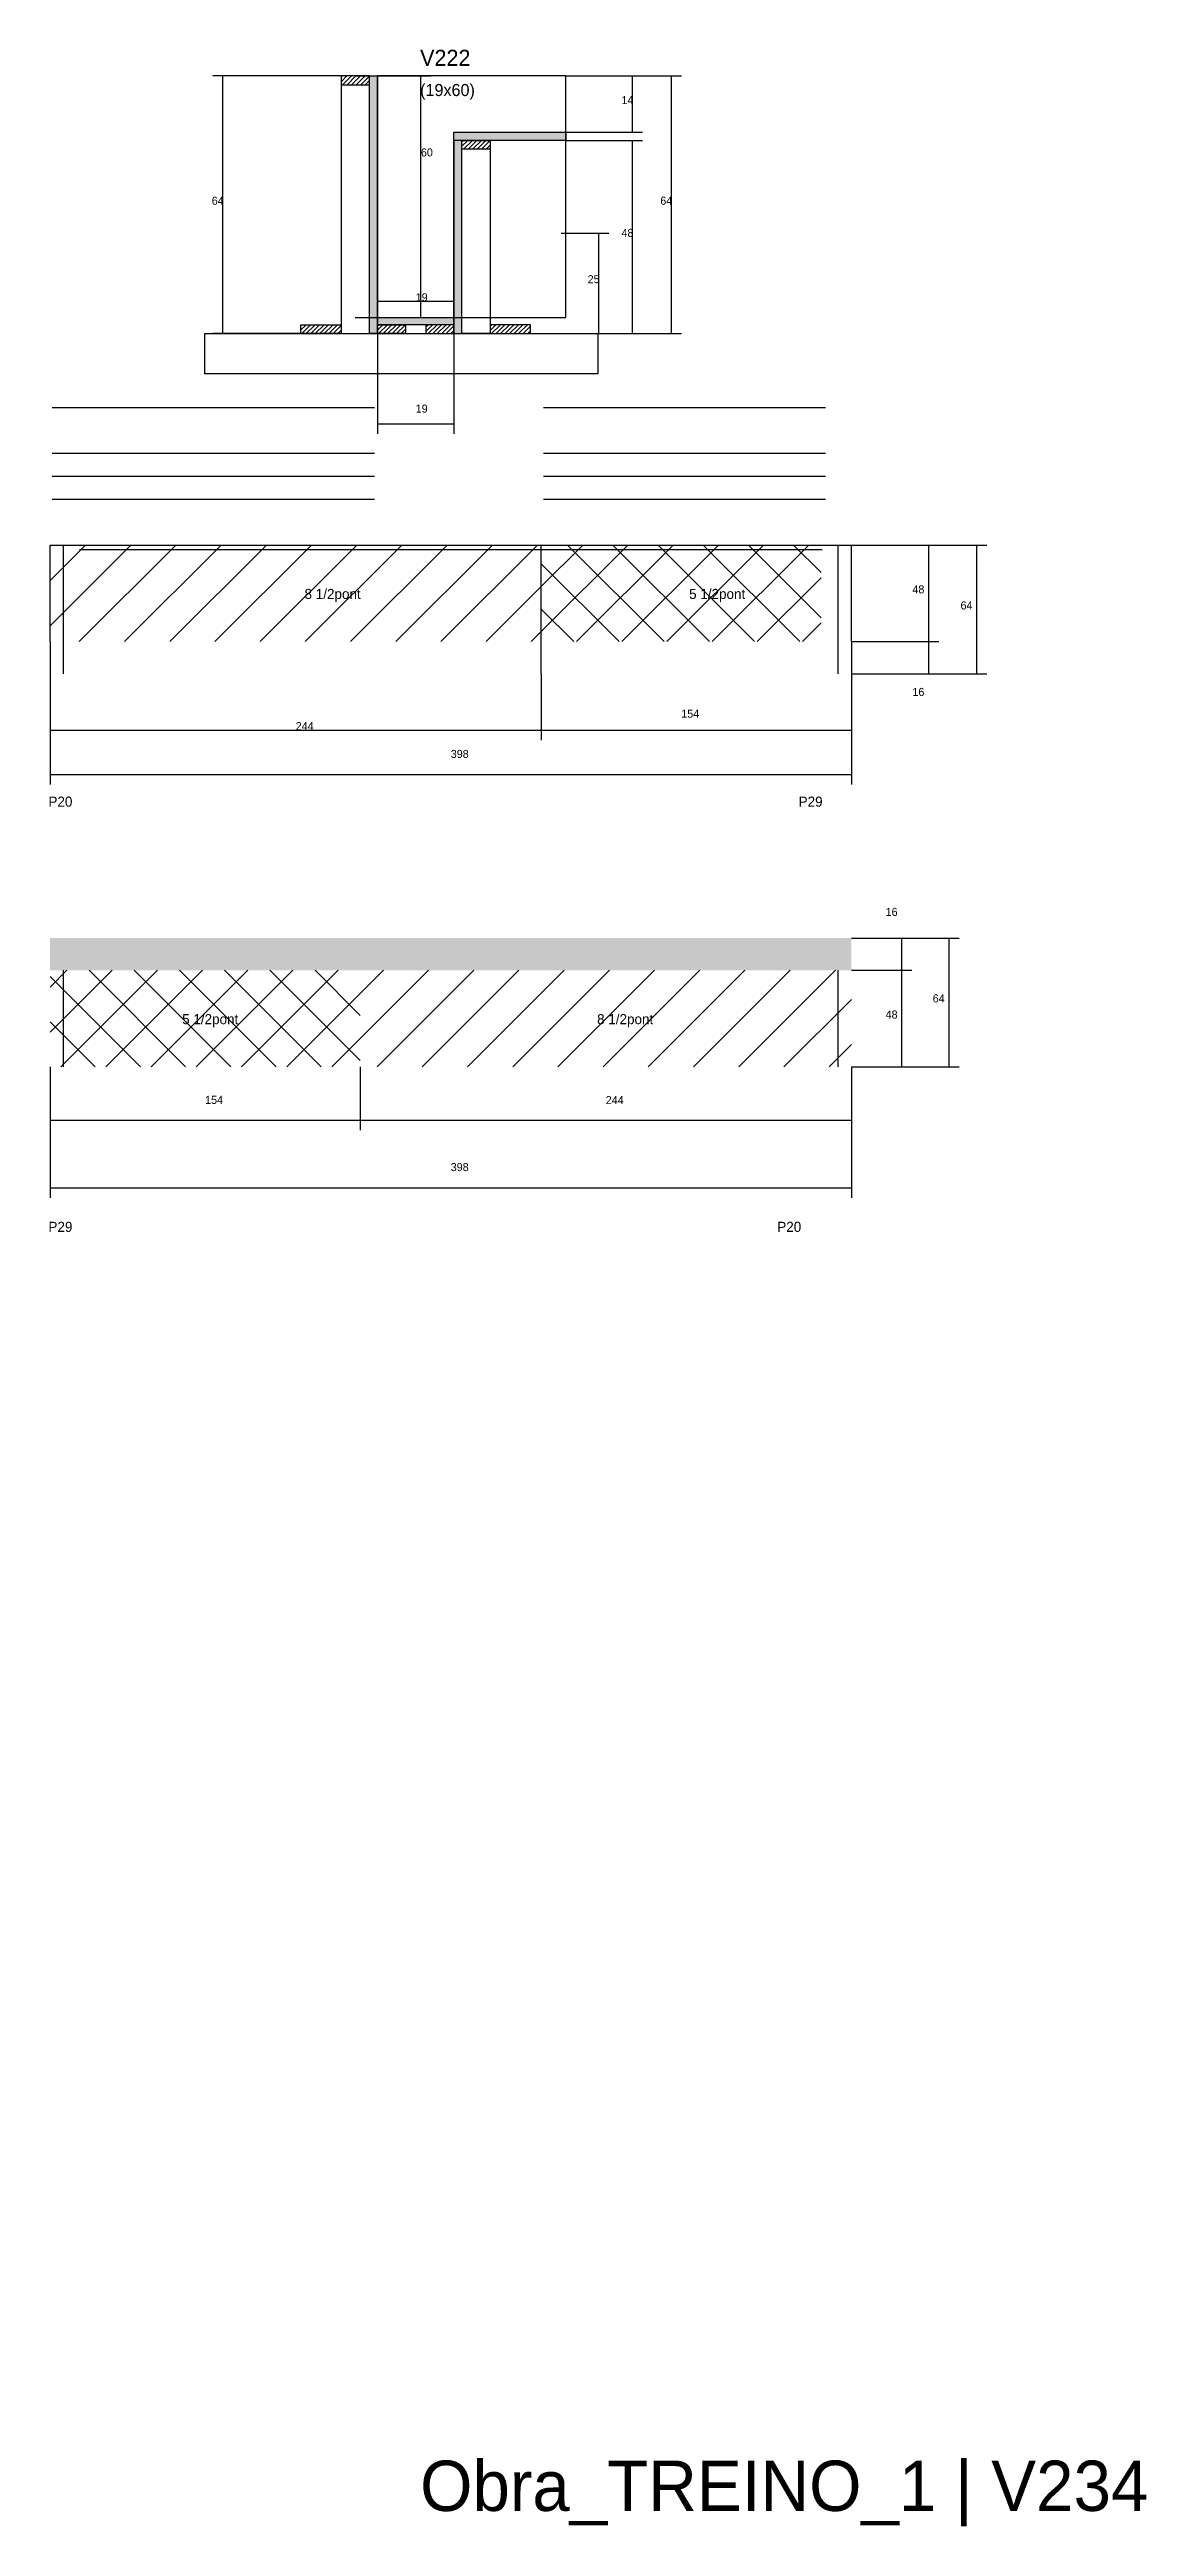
# Model space of a CAD drawing. Header units: metres. Extents: x -2848 to 22762, y -45195 to 1016.
# Drawn here: x 6216 to 6761, y -16618 to -15387 of the extents above; entities that cross this region are included whole.
import ezdxf

# ---------------------------------------------------------------- set-up
doc = ezdxf.new("R2010")
doc.units = ezdxf.units.M
for name, color, linetype in [('CONCRETO', 251, 'Continuous'), ('COTA', 4, 'Continuous'), ('Cota Seção (2x)', 4, 'Continuous'), ('Hachura', 253, 'Continuous'), ('LABEL_ID', 3, 'Continuous'), ('Madeira', 126, 'Continuous'), ('NOMENCLATURA', 7, 'Continuous'), ('Painéis', 200, 'Continuous'), ('REAPROVEITAMENTO', 251, 'Continuous'), ('SARR_2.2x7', 40, 'Continuous'), ('Texto Seção', 7, 'Continuous')]:
    doc.layers.add(name, color=color, linetype=linetype)

msp = doc.modelspace()

# ---------------------------------------------------------------- texts
at = {"layer": 'COTA'}
for s, p in [('14', (6500, -15414)), ('64', (6296.5, -15464)), ('64', (6519.3, -15464)), ('48', (6500, -15480)), ('25', (6483.2, -15503)), ('19', (6397.8, -15567.3)), ('154', (6529.7, -15718.9)), ('244', (6338.2, -15725.1)), ('398', (6415.2, -15738.9)), ('154', (6293.2, -15910.8)), ('244', (6492.2, -15910.9)), ('398', (6415.2, -15944.2))]:
    msp.add_text(s, height=4, dxfattribs=at).set_placement(p)
at = {"layer": 'Cota Seção (2x)'}
for s, p in [('60', (6400.4, -15440)), ('19', (6397.8, -15512)), ('48', (6644.5, -15657.1)), ('64', (6668.4, -15665.1)), ('16', (6644.5, -15708.1)), ('16', (6631.2, -15817.4)), ('48', (6631.2, -15868.4)), ('64', (6654.6, -15860.4))]:
    msp.add_text(s, height=4, dxfattribs=at).set_placement(p)
at = {"layer": 'LABEL_ID'}
msp.add_text('Obra_TREINO_1 | V234', height=25, dxfattribs=at).set_placement((6400, -16610))
at = {"layer": 'NOMENCLATURA'}
for s, p in [('8 1/2pont', (6342.6, -15659.9)), ('5 1/2pont', (6533.6, -15659.9)), ('P20', (6215.4, -15763.1)), ('P29', (6588, -15763.1)), ('5 1/2pont', (6281.8, -15871.2)), ('8 1/2pont', (6487.9, -15871.2)), ('P29', (6215.4, -15974.4)), ('P20', (6577.4, -15974.4))]:
    msp.add_text(s, height=5, dxfattribs=at).set_placement(p)
at = {"layer": 'Texto Seção'}
for s, height, p in [('V222', 8, (6400, -15395)), ('(19x60)', 6, (6400, -15410))]:
    msp.add_text(s, height=height, dxfattribs=at).set_placement(p)

# ---------------------------------------------------------------- hatches: boundary and pattern name
at = {"layer": 'COTA'}
h = msp.add_hatch(dxfattribs=at)
h.set_pattern_fill('AR-CONC', scale=0.03)
h.paths.add_polyline_path([(6614.2, -15844.4), (6614.2, -15828.4), (6614.2, -15828.4), (6216.2, -15828.4), (6216.2, -15828.4), (6216.2, -15844.4), (6216.2, -15844.4), (6614.2, -15844.4)])
at = {"layer": 'Hachura'}
h = msp.add_hatch(dxfattribs=at)
h.set_pattern_fill('ANSI31', scale=0.5)
h.paths.add_polyline_path([(6374.8, -15404.4), (6374.8, -15400), (6374.8, -15400), (6360.8, -15400), (6360.8, -15400), (6360.8, -15404.4), (6360.8, -15404.4), (6374.8, -15404.4)])
h = msp.add_hatch(color=8, dxfattribs=at)
h.dxf.hatch_style = 1
h.paths.add_polyline_path([(6374.8, -15400), (6378.8, -15400), (6378.8, -15400), (6378.8, -15528), (6378.8, -15528), (6374.8, -15528), (6374.8, -15528), (6374.8, -15400)])
h = msp.add_hatch(color=8, dxfattribs=at)
h.dxf.hatch_style = 1
h.paths.add_polyline_path([(6420.8, -15428), (6416.8, -15428), (6416.8, -15428), (6416.8, -15528), (6416.8, -15528), (6420.8, -15528), (6420.8, -15528), (6420.8, -15428)])
h = msp.add_hatch(color=8, dxfattribs=at)
h.dxf.hatch_style = 1
h.paths.add_polyline_path([(6416.8, -15432), (6416.8, -15428), (6416.8, -15428), (6472.4, -15428), (6472.4, -15428), (6472.4, -15432), (6472.4, -15432), (6416.8, -15432)])
h = msp.add_hatch(dxfattribs=at)
h.set_pattern_fill('ANSI31', scale=0.5)
h.paths.add_polyline_path([(6420.8, -15436.4), (6420.8, -15432), (6420.8, -15432), (6434.8, -15432), (6434.8, -15432), (6434.8, -15436.4), (6434.8, -15436.4), (6420.8, -15436.4)])
h = msp.add_hatch(color=8, dxfattribs=at)
h.dxf.hatch_style = 1
h.paths.add_polyline_path([(6378.8, -15523.6), (6378.8, -15520), (6378.8, -15520), (6416.8, -15520), (6416.8, -15520), (6416.8, -15523.6), (6416.8, -15523.6), (6378.8, -15523.6)])
h = msp.add_hatch(dxfattribs=at)
h.set_pattern_fill('ANSI31', scale=0.5)
h.paths.add_polyline_path([(6340.8, -15528), (6340.8, -15523.6), (6340.8, -15523.6), (6360.8, -15523.6), (6360.8, -15523.6), (6360.8, -15528), (6360.8, -15528), (6340.8, -15528)])
h = msp.add_hatch(dxfattribs=at)
h.set_pattern_fill('ANSI31', scale=0.5)
h.paths.add_polyline_path([(6378.8, -15528), (6378.8, -15523.6), (6378.8, -15523.6), (6392.8, -15523.6), (6392.8, -15523.6), (6392.8, -15528), (6392.8, -15528), (6378.8, -15528)])
h = msp.add_hatch(dxfattribs=at)
h.set_pattern_fill('ANSI31', scale=0.5)
h.paths.add_polyline_path([(6416.8, -15528), (6416.8, -15523.6), (6416.8, -15523.6), (6402.8, -15523.6), (6402.8, -15523.6), (6402.8, -15528), (6402.8, -15528), (6416.8, -15528)])
h = msp.add_hatch(dxfattribs=at)
h.set_pattern_fill('ANSI31', scale=0.5)
h.paths.add_polyline_path([(6454.8, -15528), (6454.8, -15523.6), (6454.8, -15523.6), (6434.8, -15523.6), (6434.8, -15523.6), (6434.8, -15528), (6434.8, -15528), (6454.8, -15528)])
at = {"layer": 'REAPROVEITAMENTO'}
h = msp.add_hatch(dxfattribs=at)
h.set_pattern_fill('ANSI31', scale=5)
h.paths.add_polyline_path([(6460.2, -15633.1), (6216.2, -15633.1), (6216.2, -15633.1), (6216.2, -15681.1), (6216.2, -15681.1), (6460.2, -15681.1), (6460.2, -15681.1), (6460.2, -15633.1)])
h = msp.add_hatch(dxfattribs=at)
h.set_pattern_fill('ANSI37', scale=5)
h.paths.add_polyline_path([(6599.2, -15633.1), (6460.2, -15633.1), (6460.2, -15633.1), (6460.2, -15681.1), (6460.2, -15681.1), (6599.2, -15681.1), (6599.2, -15681.1), (6599.2, -15633.1)])
h = msp.add_hatch(dxfattribs=at)
h.set_pattern_fill('ANSI37', scale=5)
h.paths.add_polyline_path([(6216.2, -15892.4), (6370.2, -15892.4), (6370.2, -15892.4), (6370.2, -15844.4), (6370.2, -15844.4), (6216.2, -15844.4), (6216.2, -15844.4), (6216.2, -15892.4)])
h = msp.add_hatch(dxfattribs=at)
h.set_pattern_fill('ANSI31', scale=5)
h.paths.add_polyline_path([(6370.2, -15892.4), (6614.2, -15892.4), (6614.2, -15892.4), (6614.2, -15844.4), (6614.2, -15844.4), (6370.2, -15844.4), (6370.2, -15844.4), (6370.2, -15892.4)])

# ---------------------------------------------------------------- linework, layer by layer
at = {"layer": 'CONCRETO'}
for points in [[(6472.4, -15428), (6472.4, -15400), (6378.8, -15400), (6378.8, -15428), (6378.8, -15428), (6378.8, -15520), (6416.8, -15520), (6416.8, -15428)], [(6378.8, -15520), (6472.4, -15520), (6472.4, -15400), (6378.8, -15400)]]:
    msp.add_lwpolyline(points, close=True, dxfattribs=at)
at = {"layer": 'COTA'}
for p, q in [((6360.8, -15400), (6297, -15400)), ((6302, -15528), (6302, -15400)), ((6472.4, -15400), (6529.8, -15400)), ((6472.4, -15400), (6510.5, -15400)), ((6505.5, -15428), (6505.5, -15400)), ((6524.8, -15528), (6524.8, -15400)), ((6472.4, -15428), (6510.5, -15428)), ((6472.4, -15432), (6510.5, -15432)), ((6505.5, -15528), (6505.5, -15432)), ((6470.1, -15478.1), (6493.7, -15478.1)), ((6488.7, -15528), (6488.7, -15478.1)), ((6345.2, -15528), (6297, -15528)), ((6378.8, -15528), (6378.8, -15577.8)), ((6416.8, -15528), (6416.8, -15577.8)), ((6450.4, -15528), (6529.8, -15528)), ((6450.4, -15528), (6510.5, -15528)), ((6470.1, -15528), (6493.7, -15528)), ((6378.8, -15572.8), (6416.8, -15572.8)), ((6216.2, -15681.1), (6216.2, -15730.1)), ((6216.2, -15681.1), (6216.2, -15752.1)), ((6614.2, -15681.1), (6614.2, -15730.1)), ((6614.2, -15681.1), (6614.2, -15752.1)), ((6460.2, -15697.1), (6460.2, -15730.1)), ((6460.2, -15697.1), (6460.2, -15730.1)), ((6216.2, -15725.1), (6460.2, -15725.1)), ((6460.2, -15725.1), (6614.2, -15725.1)), ((6216.2, -15747.1), (6614.2, -15747.1)), ((6216.2, -15892.4), (6216.2, -15923.9)), ((6216.2, -15892.4), (6216.2, -15957.5)), ((6370.2, -15892.4), (6370.2, -15923.9)), ((6370.2, -15892.4), (6370.2, -15923.9)), ((6614.2, -15892.4), (6614.2, -15923.9)), ((6614.2, -15892.4), (6614.2, -15957.5)), ((6216.2, -15918.9), (6370.2, -15918.9)), ((6370.2, -15918.9), (6614.2, -15918.9)), ((6216.2, -15952.5), (6614.2, -15952.5))]:
    msp.add_line(p, q, dxfattribs=at)
at = {"layer": 'Cota Seção (2x)'}
for p, q in [((6367.8, -15400), (6405.4, -15400)), ((6400.4, -15520), (6400.4, -15400)), ((6378.8, -15528), (6378.8, -15507)), ((6416.8, -15528), (6416.8, -15507)), ((6367.8, -15520), (6405.4, -15520)), ((6378.8, -15512), (6416.8, -15512)), ((6614.2, -15633.1), (6657.6, -15633.1)), ((6614.2, -15633.1), (6681.5, -15633.1)), ((6652.6, -15681.1), (6652.6, -15633.1)), ((6676.5, -15697.1), (6676.5, -15633.1)), ((6614.2, -15681.1), (6657.6, -15681.1)), ((6614.2, -15681.1), (6657.6, -15681.1)), ((6652.6, -15697.1), (6652.6, -15681.1)), ((6614.2, -15697.1), (6657.6, -15697.1)), ((6614.2, -15697.1), (6681.5, -15697.1)), ((6614.2, -15828.4), (6644.3, -15828.4)), ((6614.2, -15828.4), (6667.7, -15828.4)), ((6639.3, -15844.4), (6639.3, -15828.4)), ((6662.7, -15892.4), (6662.7, -15828.4)), ((6614.2, -15844.4), (6644.3, -15844.4)), ((6614.2, -15844.4), (6644.3, -15844.4)), ((6639.3, -15892.4), (6639.3, -15844.4)), ((6614.2, -15892.4), (6644.3, -15892.4)), ((6614.2, -15892.4), (6667.7, -15892.4))]:
    msp.add_line(p, q, dxfattribs=at)
at = {"layer": 'Madeira'}
for points in [[(6374.8, -15404.4), (6374.8, -15400), (6360.8, -15400), (6360.8, -15404.4)], [(6374.8, -15400), (6360.8, -15400), (6360.8, -15528), (6374.8, -15528)], [(6420.8, -15436.4), (6420.8, -15432), (6434.8, -15432), (6434.8, -15436.4)], [(6420.8, -15432), (6434.8, -15432), (6434.8, -15528), (6420.8, -15528)], [(6488.3, -15548), (6293.1, -15548), (6293.1, -15528), (6488.3, -15528)], [(6340.8, -15528), (6340.8, -15523.6), (6360.8, -15523.6), (6360.8, -15528)], [(6378.8, -15528), (6378.8, -15523.6), (6392.8, -15523.6), (6392.8, -15528)], [(6416.8, -15528), (6416.8, -15523.6), (6402.8, -15523.6), (6402.8, -15528)], [(6454.8, -15528), (6454.8, -15523.6), (6434.8, -15523.6), (6434.8, -15528)]]:
    msp.add_lwpolyline(points, close=True, dxfattribs=at)
at = {"layer": 'Painéis'}
for p, q in [((6378.8, -15528), (6378.8, -15400)), ((6416.8, -15428), (6472.4, -15428)), ((6416.8, -15432), (6416.8, -15428)), ((6416.8, -15528), (6416.8, -15432)), ((6472.4, -15432), (6472.4, -15428)), ((6378.8, -15520), (6416.8, -15520)), ((6378.8, -15523.6), (6378.8, -15520)), ((6416.8, -15523.6), (6416.8, -15520)), ((6216.2, -15633.1), (6614.2, -15633.1)), ((6216.2, -15681.1), (6216.2, -15633.1)), ((6460.2, -15697.1), (6460.2, -15633.1)), ((6614.2, -15681.1), (6614.2, -15633.1))]:
    msp.add_line(p, q, dxfattribs=at)
for points in [[(6374.8, -15400), (6378.8, -15400), (6378.8, -15528), (6374.8, -15528)], [(6416.8, -15432), (6416.8, -15428), (6472.4, -15428), (6472.4, -15432)], [(6420.8, -15432), (6416.8, -15432), (6416.8, -15528), (6420.8, -15528)], [(6378.8, -15523.6), (6378.8, -15520), (6416.8, -15520), (6416.8, -15523.6)]]:
    msp.add_lwpolyline(points, close=True, dxfattribs=at)
at = {"layer": 'SARR_2.2x7'}
for p, q in [((6217.2, -15564.73), (6377.3, -15564.73)), ((6217.2, -15564.73), (6377.3, -15564.73)), ((6461.3, -15564.73), (6601.3, -15564.73)), ((6461.3, -15564.73), (6601.3, -15564.73)), ((6217.2, -15587.52), (6377.3, -15587.52)), ((6461.3, -15587.52), (6601.3, -15587.52)), ((6217.2, -15598.92), (6377.3, -15598.92)), ((6461.3, -15598.92), (6601.3, -15598.92)), ((6217.2, -15610.31), (6377.3, -15610.31)), ((6461.3, -15610.31), (6601.3, -15610.31)), ((6222.8, -15681.1), (6222.8, -15633.1)), ((6230.8, -15635.3), (6460.2, -15635.3)), ((6460.2, -15635.3), (6599.7, -15635.3)), ((6607.7, -15681.1), (6607.7, -15633.1)), ((6222.8, -15697.1), (6222.8, -15681.1)), ((6607.7, -15697.1), (6607.7, -15681.1)), ((6222.8, -15892.4), (6222.8, -15844.4)), ((6607.7, -15892.4), (6607.7, -15844.4))]:
    msp.add_line(p, q, dxfattribs=at)

msp.set_redraw_order([(e.dxf.handle, doc.entitydb.next_handle()) for e in msp.query("TEXT MTEXT ATTDEF DIMENSION ARC_DIMENSION")])  # texts and dimensions are drawn at this point

doc.saveas('drawing.dxf')
